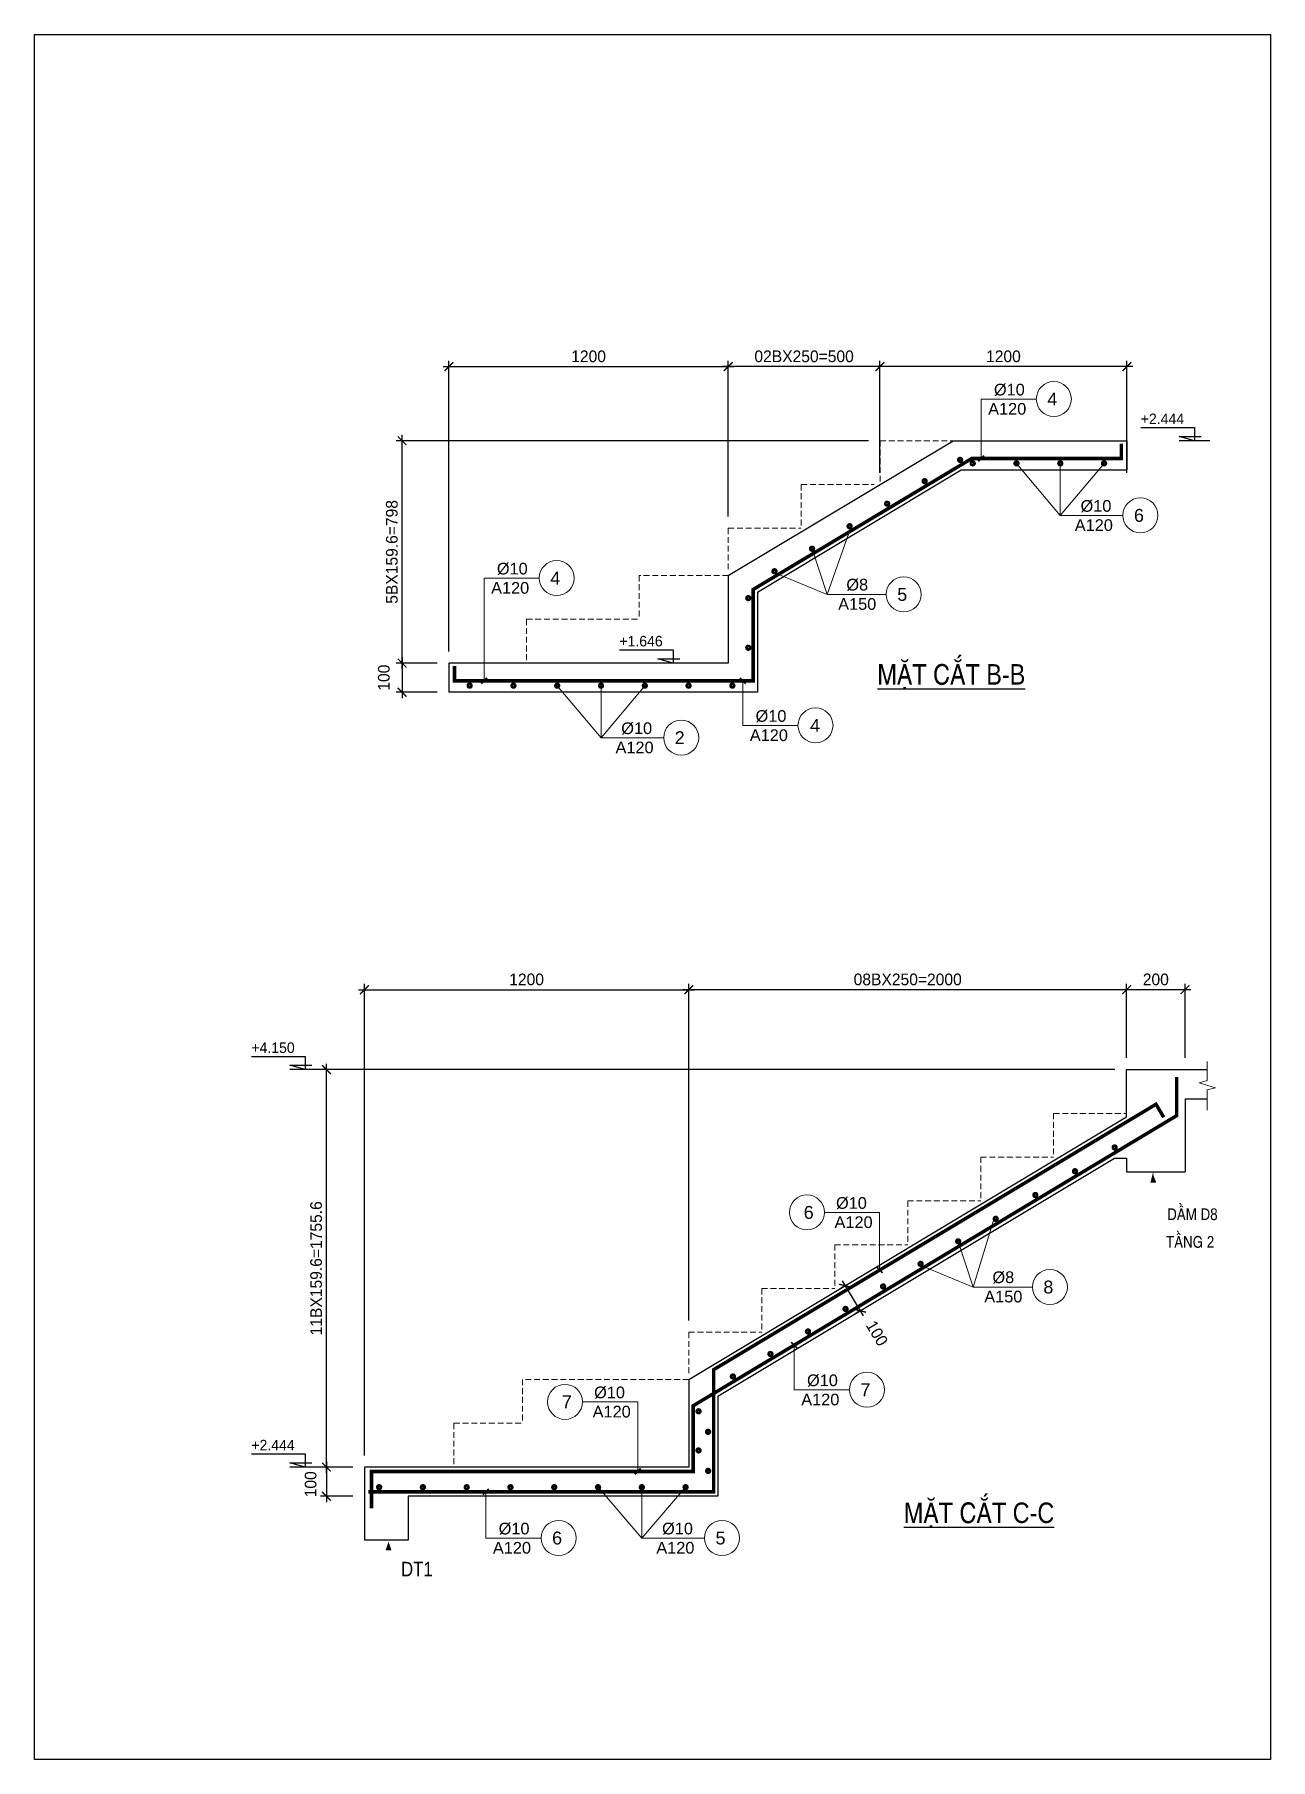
# Model space of a CAD drawing. Header units: millimetres. Extents: x -559287 to -299624, y 2351330 to 2655682.
# Drawn here: x -506319 to -485147, y 2351330 to 2380879 of the extents above; entities that cross this region are included whole.
import ezdxf
from ezdxf.enums import TextEntityAlignment as Align

# ---------------------------------------------------------------- set-up
doc = ezdxf.new("R2010")
doc.units = ezdxf.units.MM
doc.header["$LTSCALE"] = 10
doc.linetypes.add('HIDDENX2', pattern=[0.75, 0.5, -0.25])
doc.layers.get('0').update_dxf_attribs({"lineweight": 20})
doc.layers.get('Defpoints').update_dxf_attribs({"lineweight": 20})
for name, color, linetype, lineweight in [('Dim', 251, 'Continuous', 15), ('Net khuat', 76, 'HIDDENX2', 15), ('Net manh', 8, 'Continuous', 13), ('Net thay', 4, 'Continuous', 25), ('Text', 54, 'Continuous', 25), ('Thep dai', 2, 'Continuous', 50), ('Thep doc', 140, 'Continuous', 60)]:
    doc.layers.add(name, color=color, linetype=linetype, lineweight=lineweight)
doc.layers.add('ththep', color=3, linetype='Continuous')
doc.styles.add('IN-NHO', font='VHELVEN.TTF', dxfattribs={"height": 200})
doc.styles.add('NGHIA5', font='arial_0.ttf', dxfattribs={"height": 180})
doc.styles.get("Standard").update_dxf_attribs({"font": 'nghia5.shx', "height": 200})
doc.styles.add('STYLE1-S1', font='VHARIALN.TTF')
doc.dimstyles.new('dim20', dxfattribs={"dimscale": 100, "dimtxt": 200, "dimasz": 1.5, "dimexe": 1, "dimexo": 2, "dimgap": 0.75, "dimtad": 1, "dimdec": 0, "dimlfac": 0.2, "dimzin": 0, "dimdsep": 46, "dimtxsty": 'Standard', "dimblk1": 'ARCHTICK', "dimblk2": 'ARCHTICK', "dimsah": 1, "dimcen": 0.09, "dimdle": 1, "dimclrd": 256, "dimclre": 256, "dimclrt": 54, "dimadec": 0, "dimazin": 0, "dimtfac": 1, "dimtdec": 0, "dimtofl": 0, "dimtmove": 2, "dimatfit": 3, "dimfxl": 0, "dimtolj": 1, "dimtzin": 0, "dimarcsym": 0})

msp = doc.modelspace()

# ---------------------------------------------------------------- texts
at = {"layer": 'Text', "ltscale": 3, "style": 'NGHIA5'}
for s, p in [('%%C10', (-489620.0459391722, 2374695.605004461, 38210.74612714726)), ('A120', (-489656.7464053348, 2374366.127425497, 38210.74612714726)), ('%%C10', (-488136.0962695386, 2372703.451769866, 38210.74612714726)), ('A120', (-488172.7967357014, 2372373.974190901, 38210.74612714726)), ('%%C10', (-498134.4120953778, 2371629.160010827, 38136.29476528546)), ('A120', (-498171.1125615406, 2371299.682431863, 38136.29476528546)), ('%%C8', (-492225.9048520791, 2371354.471192147)), ('A150', (-492225.904852079, 2371023.428124179)), ('%%C10', (-493702.7948884427, 2369105.478090742, 38136.29476528546)), ('%%C10', (-496003.4713919994, 2368895.142250916, 38136.29476528546)), ('A120', (-493739.4953546054, 2368776.000511778, 38136.29476528546)), ('A120', (-496040.171858162, 2368565.664671951, 38136.29476528546)), ('%%C10', (-492325.2365029603, 2360763.107714393)), ('A120', (-492288.5360367977, 2360433.630135428)), ('%%C8', (-489723.1927897873, 2359490.224254172, 38136.29476528546)), ('A150', (-489723.1927897872, 2359159.181186205, 38136.29476528546)), ('%%C10', (-496468.7005748749, 2357518.000305278)), ('%%C10', (-492821.4975466253, 2357725.187366298, 38136.29476528546)), ('A120', (-492858.1980127881, 2357395.709787333, 38136.29476528546)), ('A120', (-496432.0001087122, 2357188.522726314)), ('%%C10', (-498103.7159517698, 2355185.657871331, 38136.29476528546)), ('%%C10', (-495304.3892063543, 2355185.65787133, 38136.29476528546)), ('A120', (-498140.4164179325, 2354856.180292366, 38136.29476528546)), ('A120', (-495341.089672517, 2354856.180292366, 38136.29476528546))]:
    msp.add_text(s, height=200, dxfattribs=at).set_placement(p, align=Align.CENTER)
at = {"layer": 'Text', "style": 'IN-NHO'}
for s, p in [('4', (-488883.7568684458, 2374633.593835103, 38210.74612714726)), ('6', (-487399.8071988123, 2372641.440600508, 38210.74612714726)), ('4', (-497398.1230246514, 2371567.148841469, 38136.29476528546)), ('5', (-491454.5973317549, 2371287.441735556)), ('4', (-492948.0361868729, 2369043.466921384, 38136.29476528546)), ('2', (-495267.1823212729, 2368833.131081557, 38136.29476528546)), ('6', (-493057.0179728937, 2360701.096545035)), ('8', (-488951.8852694631, 2359423.194797582, 38136.29476528546)), ('7', (-492085.208475899, 2357663.17619694, 38136.29476528546)), ('7', (-497200.4820448082, 2357455.98913592)), ('6', (-497367.4268810435, 2355123.646701972, 38136.29476528546)), ('5', (-494568.1001356279, 2355123.646701972, 38136.29476528546))]:
    msp.add_text(s, height=220, dxfattribs=at).set_placement(p, align=Align.MIDDLE_CENTER)
at = {"layer": 'Text', "style": 'STYLE1-S1'}
for s, height, p in [('%%UmÆt c¾t b-b', 350, (-491879.9044917068, 2369742.816783492, -38136.29476528545)), ('%%UmÆt c¾t c-c', 350, (-491427.9088963323, 2355380.843876681, -38136.29476528544)), ('dt1', 250, (-500039.2974811657, 2354465.897396518, 38136.29476528546))]:
    msp.add_text(s, height=height, dxfattribs=at).set_placement(p)
at = {"layer": 'Text', "ltscale": 3, "style": 'STYLE1-S1'}
for s, p in [('dÇm d8', (-486915.916139424, 2360569.917668721)), ('tÇng 2', (-486935.9302877313, 2360096.336860478))]:
    msp.add_text(s, height=200, dxfattribs=at).set_placement(p)

# ---------------------------------------------------------------- blocks, each defined once
blk = doc.blocks.new('_ARCHTICK')
at = {"color": 0, "linetype": 'ByBlock', "const_width": 0.15}
blk.add_lwpolyline([(-0.5, -0.5), (0.5, 0.5)], dxfattribs=at)
blk = doc.blocks.new('*D596')
at = {"layer": 'Defpoints', "color": 0, "ltscale": 3, "transparency": 16777216}
for p in [(-500021.822572629, 2373919.696064396), (-491833.2167843628, 2373919.696064396, -38061.84340342369), (-499220.9207648028, 2370111.386545446, -38136.29476528546)]:
    blk.add_point(p, dxfattribs=at)
at = {"layer": 'Dim', "lineweight": -2, "ltscale": 3, "transparency": 16777216}
for p, q in [((-500021.822572629, 2370011.386545446), (-500021.822572629, 2374019.696064396)), ((-492033.2167843628, 2373919.696064396), (-500121.822572629, 2373919.696064396)), ((-499420.9207648028, 2370111.386545446), (-500121.822572629, 2370111.386545446))]:
    blk.add_line(p, q, dxfattribs=at)
at = {"layer": 'Dim', "lineweight": -2, "ltscale": 3, "transparency": 16777216, "xscale": 150, "yscale": 150, "zscale": 150}
for p, rotation in [((-500021.822572629, 2373919.696064396), 90), ((-500021.822572629, 2370111.386545446), 270)]:
    blk.add_blockref('_ARCHTICK', p, dxfattribs=dict(at, rotation=rotation))
at = {"layer": 'Dim', "color": 54, "ltscale": 3, "transparency": 16777216, "insert": (-500196.8225726293, 2372015.541304921), "char_height": 200, "attachment_point": 5, "rotation": 90}
blk.add_mtext('\\A1;5BX159.6=798', dxfattribs=at)
blk = doc.blocks.new('*D597')
at = {"layer": 'Defpoints', "color": 0, "transparency": 16777216}
for p in [(-494434.5264765981, 2375189.706135268), (-491837.3439450167, 2373169.696064396, -76272.58953057088), (-494434.5264765981, 2372419.696064396, -76272.58953057088)]:
    blk.add_point(p, dxfattribs=at)
at = {"layer": 'Dim', "lineweight": -2, "transparency": 16777216}
for p, q in [((-491737.3439450167, 2375189.706135268), (-494534.5264765981, 2375189.706135268)), ((-494434.5264765981, 2372619.696064396), (-494434.5264765981, 2375289.706135268)), ((-491837.3439450167, 2373369.696064396), (-491837.3439450167, 2375289.706135268))]:
    blk.add_line(p, q, dxfattribs=at)
at = {"layer": 'Dim', "lineweight": -2, "transparency": 16777216, "xscale": 150, "yscale": 150, "zscale": 150, "rotation": 180}
blk.add_blockref('_ARCHTICK', (-494434.5264765981, 2375189.706135268), dxfattribs=at)
at = {"layer": 'Dim', "lineweight": -2, "transparency": 16777216, "xscale": 150, "yscale": 150, "zscale": 150}
blk.add_blockref('_ARCHTICK', (-491837.3439450167, 2375189.706135268), dxfattribs=at)
at = {"layer": 'Dim', "color": 54, "transparency": 16777216, "insert": (-493135.9352108074, 2375364.706135268), "char_height": 200, "attachment_point": 5}
blk.add_mtext('\\A1;02BX250=500', dxfattribs=at)
blk = doc.blocks.new('A$C17747A8B')
blk.add_line((1.915032044053078e-05, 1.530908048152924e-05), (525.0000191503204, 1.530908048152924e-05))
blk.add_lwpolyline([(1182.999268115498, 225.0000153090805), (262.5000191503204, 225.0000153090805), (262.5000191503204, 1.530908048152924e-05), (525.0000191503204, 75.00001530908048), (150.0000191503204, 75.00001530908048)])
at = {"layer": 'Text'}
blk.add_attdef('+3.900', (182.8307273874525, 285.5000153090805), '', height=180, dxfattribs=at)
blk = doc.blocks.new('*D598')
at = {"layer": 'Defpoints', "color": 0, "transparency": 16777216}
for p in [(-494434.5264765981, 2375189.706135268), (-494434.5264765981, 2372419.696064396, -76272.58953057088), (-499220.9207648027, 2370111.386545447, -76272.58953057088)]:
    blk.add_point(p, dxfattribs=at)
at = {"layer": 'Dim', "lineweight": -2, "transparency": 16777216}
for p, q in [((-499320.9207648027, 2375189.706135268), (-494334.5264765981, 2375189.706135268)), ((-499220.9207648027, 2370311.386545447), (-499220.9207648027, 2375289.706135268)), ((-494434.5264765981, 2372619.696064396), (-494434.5264765981, 2375289.706135268))]:
    blk.add_line(p, q, dxfattribs=at)
at = {"layer": 'Dim', "lineweight": -2, "transparency": 16777216, "xscale": 150, "yscale": 150, "zscale": 150, "rotation": 180}
blk.add_blockref('_ARCHTICK', (-499220.9207648027, 2375189.706135268), dxfattribs=at)
at = {"layer": 'Dim', "lineweight": -2, "transparency": 16777216, "xscale": 150, "yscale": 150, "zscale": 150}
blk.add_blockref('_ARCHTICK', (-494434.5264765981, 2375189.706135268), dxfattribs=at)
at = {"layer": 'Dim', "color": 54, "transparency": 16777216, "insert": (-496827.7236207004, 2375364.706135268), "char_height": 200, "attachment_point": 5}
blk.add_mtext('\\A1;1200', dxfattribs=at)
blk = doc.blocks.new('*D599')
at = {"layer": 'Defpoints', "color": 0, "transparency": 16777216}
for p in [(-491837.3439450167, 2375189.706135268), (-491837.3439450167, 2373169.696064396, -76347.04089243269), (-487605.0976120622, 2373169.696064396)]:
    blk.add_point(p, dxfattribs=at)
at = {"layer": 'Dim', "lineweight": -2, "transparency": 16777216}
for p, q in [((-487505.0976120622, 2375189.706135268), (-491937.3439450167, 2375189.706135268)), ((-491837.3439450167, 2373369.696064396), (-491837.3439450167, 2375289.706135268)), ((-487605.0976120622, 2373369.696064396), (-487605.0976120622, 2375289.706135268))]:
    blk.add_line(p, q, dxfattribs=at)
at = {"layer": 'Dim', "lineweight": -2, "transparency": 16777216, "xscale": 150, "yscale": 150, "zscale": 150, "rotation": 180}
blk.add_blockref('_ARCHTICK', (-491837.3439450167, 2375189.706135268), dxfattribs=at)
at = {"layer": 'Dim', "lineweight": -2, "transparency": 16777216, "xscale": 150, "yscale": 150, "zscale": 150}
blk.add_blockref('_ARCHTICK', (-487605.0976120622, 2375189.706135268), dxfattribs=at)
at = {"layer": 'Dim', "color": 54, "transparency": 16777216, "insert": (-489721.2207785395, 2375364.706135268), "char_height": 200, "attachment_point": 5}
blk.add_mtext('\\A1;1200', dxfattribs=at)
blk = doc.blocks.new('*D600')
at = {"layer": 'Defpoints', "color": 0, "ltscale": 3, "transparency": 16777216}
for p in [(-499220.9207648028, 2370111.386545446), (-500021.822572629, 2369611.386545445), (-499220.9207648028, 2369611.386545445)]:
    blk.add_point(p, dxfattribs=at)
at = {"layer": 'Dim', "lineweight": -2, "ltscale": 3, "transparency": 16777216}
for p, q in [((-500021.822572629, 2370211.386545446), (-500021.822572629, 2369511.386545445)), ((-499420.9207648028, 2370111.386545446), (-500121.822572629, 2370111.386545446)), ((-499420.9207648028, 2369611.386545445), (-500121.822572629, 2369611.386545445))]:
    blk.add_line(p, q, dxfattribs=at)
at = {"layer": 'Dim', "lineweight": -2, "ltscale": 3, "transparency": 16777216, "xscale": 150, "yscale": 150, "zscale": 150}
for p, rotation in [((-500021.822572629, 2370111.386545446), 90), ((-500021.822572629, 2369611.386545445), 270)]:
    blk.add_blockref('_ARCHTICK', p, dxfattribs=dict(at, rotation=rotation))
at = {"layer": 'Dim', "color": 54, "ltscale": 3, "transparency": 16777216, "insert": (-500334.3225726293, 2369861.386545446), "char_height": 200, "attachment_point": 5, "rotation": 90}
blk.add_mtext('\\A1;100', dxfattribs=at)
blk = doc.blocks.new('*D601')
at = {"layer": 'Defpoints', "color": 0, "ltscale": 3, "transparency": 16777216}
for p in [(-501319.085873946, 2363147.577172961), (-487611.1467160642, 2363147.577172961, -38136.29476528546), (-500668.1399806902, 2356339.267654013, -76272.58953057091)]:
    blk.add_point(p, dxfattribs=at)
at = {"layer": 'Dim', "lineweight": -2, "ltscale": 3, "transparency": 16777216}
for p, q in [((-487811.1467160642, 2363147.577172961), (-501419.085873946, 2363147.577172961)), ((-501319.085873946, 2356239.267654013), (-501319.085873946, 2363247.577172961)), ((-500868.1399806902, 2356339.267654013), (-501419.085873946, 2356339.267654013))]:
    blk.add_line(p, q, dxfattribs=at)
at = {"layer": 'Dim', "lineweight": -2, "ltscale": 3, "transparency": 16777216, "xscale": 150, "yscale": 150, "zscale": 150}
for p, rotation in [((-501319.085873946, 2363147.577172961), 90), ((-501319.085873946, 2356339.267654013), 270)]:
    blk.add_blockref('_ARCHTICK', p, dxfattribs=dict(at, rotation=rotation))
at = {"layer": 'Dim', "color": 54, "ltscale": 3, "transparency": 16777216, "insert": (-501494.0858739463, 2359743.422413487), "char_height": 200, "attachment_point": 5, "rotation": 90}
blk.add_mtext('\\A1;11BX159.6=1755.6', dxfattribs=at)
blk = doc.blocks.new('*D602')
at = {"layer": 'Defpoints', "color": 0, "transparency": 16777216}
for p in [(-495111.1467160642, 2364516.171283285), (-487611.1467160641, 2363147.577172961, -76272.5895305709), (-495111.1467160642, 2358647.577172962, -76272.5895305709)]:
    blk.add_point(p, dxfattribs=at)
at = {"layer": 'Dim', "lineweight": -2, "transparency": 16777216}
for p, q in [((-495111.1467160642, 2358847.577172962), (-495111.1467160642, 2364616.171283285)), ((-487611.1467160641, 2363347.577172961), (-487611.1467160641, 2364616.171283285)), ((-487511.1467160641, 2364516.171283285), (-495211.1467160642, 2364516.171283285))]:
    blk.add_line(p, q, dxfattribs=at)
at = {"layer": 'Dim', "lineweight": -2, "transparency": 16777216, "xscale": 150, "yscale": 150, "zscale": 150, "rotation": 180}
blk.add_blockref('_ARCHTICK', (-495111.1467160642, 2364516.171283285), dxfattribs=at)
at = {"layer": 'Dim', "lineweight": -2, "transparency": 16777216, "xscale": 150, "yscale": 150, "zscale": 150}
blk.add_blockref('_ARCHTICK', (-487611.1467160641, 2364516.171283285), dxfattribs=at)
at = {"layer": 'Dim', "color": 54, "transparency": 16777216, "insert": (-491361.1467160641, 2364691.171283285), "char_height": 200, "attachment_point": 5}
blk.add_mtext('\\A1;08BX250=2000', dxfattribs=at)
blk = doc.blocks.new('*D603')
at = {"layer": 'Defpoints', "color": 0, "transparency": 16777216}
for p in [(-487611.1467160641, 2364516.171283286), (-487611.1467160641, 2363147.577172961, -76272.5895305709), (-486611.1467160643, 2363147.577172962, -76272.5895305709)]:
    blk.add_point(p, dxfattribs=at)
at = {"layer": 'Dim', "lineweight": -2, "transparency": 16777216}
for p, q in [((-487611.1467160641, 2363347.577172961), (-487611.1467160641, 2364616.171283286)), ((-486611.1467160643, 2363347.577172962), (-486611.1467160643, 2364616.171283286)), ((-486511.1467160643, 2364516.171283286), (-487711.1467160641, 2364516.171283286))]:
    blk.add_line(p, q, dxfattribs=at)
at = {"layer": 'Dim', "lineweight": -2, "transparency": 16777216, "xscale": 150, "yscale": 150, "zscale": 150, "rotation": 180}
blk.add_blockref('_ARCHTICK', (-487611.1467160641, 2364516.171283286), dxfattribs=at)
at = {"layer": 'Dim', "lineweight": -2, "transparency": 16777216, "xscale": 150, "yscale": 150, "zscale": 150}
blk.add_blockref('_ARCHTICK', (-486611.1467160643, 2364516.171283286), dxfattribs=at)
at = {"layer": 'Dim', "color": 54, "transparency": 16777216, "insert": (-487111.1467160642, 2364691.171283286), "char_height": 200, "attachment_point": 5}
blk.add_mtext('\\A1;200', dxfattribs=at)
blk = doc.blocks.new('*D604')
at = {"layer": 'Defpoints', "color": 0, "transparency": 16777216}
for p in [(-492297.5294585233, 2359527.438008538), (-492176.6381513955, 2359016.877603331), (-492040.2815808097, 2359098.691545682)]:
    blk.add_point(p, dxfattribs=at)
at = {"layer": 'Net manh', "lineweight": -2, "transparency": 16777216}
for p, q in [((-492485.3356046519, 2359531.373358758), (-492125.1885758528, 2358931.12831076)), ((-492469.0280436658, 2359424.538857453), (-492519.6353216804, 2359394.174490644)), ((-492211.7801659522, 2358995.792394597), (-492262.3874439668, 2358965.428027788))]:
    blk.add_line(p, q, dxfattribs=at)
at = {"layer": 'Net manh', "lineweight": -2, "transparency": 16777216, "xscale": 150, "yscale": 150, "zscale": 150}
for p, rotation in [((-492433.8860291091, 2359445.624066187), 120.9637565320529), ((-492176.6381513955, 2359016.877603331), 300.9637565320529)]:
    blk.add_blockref('_ARCHTICK', p, dxfattribs=dict(at, rotation=rotation))
at = {"layer": 'Net manh', "color": 54, "transparency": 16777216, "insert": (-491887.9474705518, 2358631.200853413), "char_height": 200, "attachment_point": 5, "rotation": 300.9637565320529}
blk.add_mtext('\\A1;100', dxfattribs=at)
blk = doc.blocks.new('*D605')
at = {"layer": 'Defpoints', "color": 0, "transparency": 16777216}
for p in [(-495111.1467160642, 2364516.171283285), (-495111.1467160642, 2358647.577172962, -76272.5895305709), (-500668.1399806901, 2356339.267654013, -114408.8842958563)]:
    blk.add_point(p, dxfattribs=at)
at = {"layer": 'Dim', "lineweight": -2, "transparency": 16777216}
for p, q in [((-500668.1399806901, 2356539.267654013), (-500668.1399806901, 2364616.171283285)), ((-495111.1467160642, 2358847.577172962), (-495111.1467160642, 2364616.171283285)), ((-500768.1399806901, 2364516.171283285), (-495011.1467160642, 2364516.171283285))]:
    blk.add_line(p, q, dxfattribs=at)
at = {"layer": 'Dim', "lineweight": -2, "transparency": 16777216, "xscale": 150, "yscale": 150, "zscale": 150, "rotation": 180}
blk.add_blockref('_ARCHTICK', (-500668.1399806901, 2364516.171283285), dxfattribs=at)
at = {"layer": 'Dim', "lineweight": -2, "transparency": 16777216, "xscale": 150, "yscale": 150, "zscale": 150}
blk.add_blockref('_ARCHTICK', (-495111.1467160642, 2364516.171283285), dxfattribs=at)
at = {"layer": 'Dim', "color": 54, "transparency": 16777216, "insert": (-497889.6433483771, 2364691.171283285), "char_height": 200, "attachment_point": 5}
blk.add_mtext('\\A1;1200', dxfattribs=at)
blk = doc.blocks.new('*D606')
at = {"layer": 'Defpoints', "color": 0, "ltscale": 3, "transparency": 16777216}
for p in [(-500668.1399806902, 2356339.267654013, -38136.29476528546), (-501319.085873946, 2355839.267654012), (-500668.1399806901, 2355839.267654012)]:
    blk.add_point(p, dxfattribs=at)
at = {"layer": 'Dim', "lineweight": -2, "ltscale": 3, "transparency": 16777216}
for p, q in [((-500868.1399806902, 2356339.267654013), (-501419.085873946, 2356339.267654013)), ((-501319.085873946, 2356439.267654013), (-501319.085873946, 2355739.267654012)), ((-500868.1399806901, 2355839.267654012), (-501419.085873946, 2355839.267654012))]:
    blk.add_line(p, q, dxfattribs=at)
at = {"layer": 'Dim', "lineweight": -2, "ltscale": 3, "transparency": 16777216, "xscale": 150, "yscale": 150, "zscale": 150}
for p, rotation in [((-501319.085873946, 2356339.267654013), 90), ((-501319.085873946, 2355839.267654012), 270)]:
    blk.add_blockref('_ARCHTICK', p, dxfattribs=dict(at, rotation=rotation))
at = {"layer": 'Dim', "color": 54, "ltscale": 3, "transparency": 16777216, "insert": (-501588.8756723204, 2356043.813895705), "char_height": 200, "attachment_point": 5, "rotation": 90}
blk.add_mtext('\\A1;100', dxfattribs=at)

# ---------------------------------------------------------------- dimensions: what is measured, and where the dimension line sits
at = {"layer": 'Dim'}
for base, p1, p2, picture, middle in [((-494434.5264765981, 2375189.706135268, 114408.8842958563), (-499220.9207648027, 2370111.386545447, 38136.29476528546), (-494434.5264765981, 2372419.696064396, 38136.29476528546), '*D598', (-496827.7236207004, 2375364.706135268, 114408.8842958563)), ((-495111.1467160642, 2364516.171283285, 114408.8842958563), (-500668.1399806901, 2356339.267654013), (-495111.1467160642, 2358647.577172962, 38136.29476528546), '*D605', (-497889.6433483771, 2364691.171283285, 114408.8842958563))]:
    dim = msp.add_linear_dim(base=base, p1=p1, p2=p2, text='1200', dimstyle='dim20', dxfattribs=at)
    dim.commit()
    dim.dimension.update_dxf_attribs({"geometry": picture, "text_midpoint": middle})
for base, p1, p2, text, picture, middle in [((-494434.5264765981, 2375189.706135268, 114408.8842958563), (-491837.3439450167, 2373169.696064396, 38136.29476528546), (-494434.5264765981, 2372419.696064396, 38136.29476528546), '02BX250=500', '*D597', (-493135.9352108074, 2375364.706135268, 114408.8842958563)), ((-491837.3439450167, 2375189.706135268, 114483.3356577182), (-487605.0976120622, 2373169.696064396, 114483.3356577182), (-491837.3439450167, 2373169.696064396, 38136.29476528546), '1200', '*D599', (-489721.2207785395, 2375364.706135268, 114483.3356577182)), ((-495111.1467160642, 2364516.171283285, 114408.8842958563), (-487611.1467160641, 2363147.577172961, 38136.29476528546), (-495111.1467160642, 2358647.577172962, 38136.29476528546), '08BX250=2000', '*D602', (-491361.1467160641, 2364691.171283285, 114408.8842958563))]:
    dim = msp.add_linear_dim(base=base, p1=p1, p2=p2, angle=180, text=text, dimstyle='dim20', dxfattribs=at)
    dim.commit()
    dim.dimension.update_dxf_attribs({"geometry": picture, "text_midpoint": middle})
at = {"layer": 'Dim', "ltscale": 3}
for base, p1, p2, text, picture, middle in [((-500021.822572629, 2373919.696064396, 76272.58953057093), (-499220.9207648027, 2370111.386545446, 38136.29476528546), (-491833.2167843627, 2373919.696064396, 38210.74612714723), '5BX159.6=798', '*D596', (-500196.8225726293, 2372015.541304921, 76272.58953057093)), ((-501319.085873946, 2363147.577172961, 76272.58953057091), (-500668.1399806901, 2356339.267654013), (-487611.1467160641, 2363147.577172961, 38136.29476528546), '11BX159.6=1755.6', '*D601', (-501494.0858739463, 2359743.422413487, 76272.58953057091))]:
    dim = msp.add_linear_dim(base=base, p1=p1, p2=p2, angle=90, text=text, dimstyle='dim20', dxfattribs=at)
    dim.commit()
    dim.dimension.update_dxf_attribs({"geometry": picture, "text_midpoint": middle})
dim = msp.add_linear_dim(base=(-500021.822572629, 2369611.386545445, 38136.29476528546), p1=(-499220.9207648027, 2370111.386545446, 38136.29476528546), p2=(-499220.9207648027, 2369611.386545445, 38136.29476528546), angle=90, dimstyle='dim20', dxfattribs=at)
dim.commit()
dim.dimension.update_dxf_attribs({"geometry": '*D600', "text_midpoint": (-500334.3225726293, 2369861.386545446, 38136.29476528546)})
at = {"layer": 'Dim'}
dim = msp.add_linear_dim(base=(-487611.1467160641, 2364516.171283286, 114408.8842958563), p1=(-486611.1467160643, 2363147.577172962, 38136.29476528546), p2=(-487611.1467160641, 2363147.577172961, 38136.29476528546), angle=180, dimstyle='dim20', dxfattribs=at)
dim.commit()
dim.dimension.update_dxf_attribs({"geometry": '*D603', "text_midpoint": (-487111.1467160642, 2364691.171283286, 114408.8842958563)})
at = {"layer": 'Dim', "ltscale": 3}
dim = msp.add_linear_dim(base=(-501319.085873946, 2355839.267654012, 38136.29476528546), p1=(-500668.1399806901, 2356339.267654013), p2=(-500668.13998069, 2355839.267654012, 38136.29476528546), angle=90, text='100', dimstyle='dim20', dxfattribs=at)
dim.commit()
dim.dimension.update_dxf_attribs({"geometry": '*D606', "text_midpoint": (-501588.8756723204, 2356043.813895705, 38136.29476528546), "dimtype": 160})
at = {"layer": 'Net manh'}
dim = msp.add_linear_dim(base=(-492176.6381513955, 2359016.877603331, 38136.29476528546), p1=(-492297.5294585231, 2359527.438008538, 38136.29476528546), p2=(-492040.2815808095, 2359098.691545682, 38136.29476528546), angle=300.9637565320747, dimstyle='dim20', dxfattribs=at)
dim.commit()
dim.dimension.update_dxf_attribs({"geometry": '*D604', "text_midpoint": (-491887.9474705518, 2358631.200853413, 38136.29476528546), "dimtype": 161})

# ---------------------------------------------------------------- linework, layer by layer
at = {"layer": 'Net khuat', "ltscale": 20}
for p, q in [((-491833.2167843627, 2373919.696064396, 38210.74612714723), (-490583.2167843627, 2373919.696064396, 38210.74612714723)), ((-491833.2167843627, 2373919.696064396, 38210.74612714723), (-491833.2167843627, 2373169.696064396, 38210.74612714723)), ((-493184.5264765981, 2373169.696064396, 38136.29476528546), (-491934.5264765981, 2373169.696064396, 38136.29476528546)), ((-493184.5264765981, 2373169.696064396, 38136.29476528546), (-493184.5264765981, 2372419.696064396, 38136.29476528546)), ((-494434.5264765981, 2372419.696064396, 38136.29476528546), (-493184.5264765981, 2372419.696064396, 38136.29476528546)), ((-494434.5264765981, 2372419.696064396, 38136.29476528546), (-494434.5264765981, 2371669.696064396, 38136.29476528546)), ((-494434.5264765975, 2371611.386545447, 38136.29476528546), (-495962.5953382542, 2371611.386545447, 38136.29476528546)), ((-495962.5953382542, 2371611.386545447, 38136.29476528546), (-495962.5953382542, 2370861.386545447, 38136.29476528546)), ((-497890.4798569658, 2370861.386545447, 38136.29476528546), (-497890.4798569658, 2370111.386545447, 38136.29476528546)), ((-497890.4798569658, 2370861.386545447, 38136.29476528546), (-495962.5953382542, 2370861.386545447, 38136.29476528546)), ((-488861.1467160642, 2362397.577172962, 38136.29476528546), (-487611.1467160643, 2362397.577172962, 38136.29476528546)), ((-488861.1467160642, 2362397.577172962, 38136.29476528546), (-488861.1467160642, 2361647.577172962, 38136.29476528546)), ((-490111.1467160642, 2361647.577172962, 38136.29476528546), (-488861.1467160642, 2361647.577172962, 38136.29476528546)), ((-490111.1467160642, 2361647.577172962, 38136.29476528546), (-490111.1467160642, 2360897.577172962, 38136.29476528546)), ((-491361.1467160642, 2360897.577172962, 38136.29476528546), (-490111.1467160642, 2360897.577172962, 38136.29476528546)), ((-491361.1467160642, 2360897.577172962, 38136.29476528546), (-491361.1467160642, 2360147.577172962, 38136.29476528546)), ((-492611.1467160642, 2360147.577172962, 38136.29476528546), (-491361.1467160642, 2360147.577172962, 38136.29476528546)), ((-492611.1467160642, 2360147.577172962, 38136.29476528546), (-492611.1467160642, 2359397.577172962, 38136.29476528546)), ((-493861.1467160642, 2359397.577172962, 38136.29476528546), (-492611.1467160642, 2359397.577172962, 38136.29476528546)), ((-493861.1467160642, 2359397.577172962, 38136.29476528546), (-493861.1467160642, 2358647.577172962, 38136.29476528546)), ((-495111.1467160642, 2358647.577172962, 38136.29476528546), (-493861.1467160642, 2358647.577172962, 38136.29476528546)), ((-495111.1467160642, 2358647.577172962, 38136.29476528546), (-495111.1467160642, 2357897.577172962, 38136.29476528546)), ((-495111.1467160641, 2357839.267654013, 38136.29476528546), (-497959.294431143, 2357839.267654013, 38136.29476528546)), ((-497959.2944311436, 2357839.267654013, 38136.29476528546), (-497959.2944311436, 2357089.267654013, 38136.29476528546)), ((-499135.0553376062, 2357089.267654013, 38136.29476528546), (-499135.0553376062, 2356339.267654013, 38136.29476528546)), ((-499135.0553376062, 2357089.267654013, 38136.29476528546), (-497959.2944311436, 2357089.267654013, 38136.29476528546))]:
    msp.add_line(p, q, dxfattribs=at)
at = {"layer": 'Net manh'}
for points, elevation in [([(-490103.4779266018, 2373615.96729555), (-490103.4779266025, 2374633.593835104), (-489157.9591766605, 2374633.593835103)], 38210.74612714726), ([(-489497.4423032142, 2373532.355544536), (-488747.4423032147, 2372641.440600509), (-487674.009507027, 2372641.440600508)], 38210.74612714726), ([(-488747.4423032142, 2373532.355544536), (-488747.4423032147, 2372641.440600509), (-487674.009507027, 2372641.440600508)], 38210.74612714726), ([(-487997.4423032142, 2373532.355544536), (-488747.4423032147, 2372641.440600509), (-487674.009507027, 2372641.440600508)], 38210.74612714726), ([(-498617.8440828077, 2369807.6577766), (-498617.8440828082, 2371567.14884147), (-497672.3253328662, 2371567.148841469)], 38136.29476528546), ([(-497364.8174256749, 2369724.046025585), (-496614.8174256755, 2368833.131081558), (-495541.3846294878, 2368833.131081557)], 38136.29476528546), ([(-496614.8174256749, 2369724.046025585), (-496614.8174256755, 2368833.131081558), (-495541.3846294878, 2368833.131081557)], 38136.29476528546), ([(-495864.8174256749, 2369724.046025585), (-496614.8174256755, 2368833.131081558), (-495541.3846294878, 2368833.131081557)], 38136.29476528546), ([(-494186.2268758724, 2369807.6577766), (-494186.226875873, 2369043.466921385), (-493240.7081259311, 2369043.466921384)], 38136.29476528546), ([(-489873.5316850748, 2360621.900877061), (-490238.7806719851, 2359423.194797581), (-489226.0875776778, 2359423.194797582)], 38136.29476528546), ([(-490497.1853534202, 2360205.300226606), (-490238.7806719851, 2359423.194797581), (-489226.0875776778, 2359423.194797582)], 38136.29476528546), ([(-491120.8390217656, 2359788.699576152), (-490238.7806719851, 2359423.194797581), (-489226.0875776778, 2359423.194797582)], 38136.29476528546), ([(-493304.9295340551, 2358427.367052156), (-493304.9295340558, 2357663.176196941), (-492359.4107841137, 2357663.17619694)], 38136.29476528546), ([(-496665.7352400299, 2355993.922333471), (-495915.7352400303, 2355123.646701973), (-494842.3024438426, 2355123.646701972)], 38136.29476528546), ([(-495915.7352400299, 2355993.922333471), (-495915.7352400303, 2355123.646701973), (-494842.3024438426, 2355123.646701972)], 38136.29476528546), ([(-495165.7352400299, 2355993.922333471), (-495915.7352400303, 2355123.646701973), (-494842.3024438426, 2355123.646701972)], 38136.29476528546), ([(-498587.1479391996, 2355914.267654011), (-498587.1479392002, 2355123.646701973), (-497641.6291892582, 2355123.646701972)], 38136.29476528546)]:
    msp.add_lwpolyline(points, dxfattribs=dict(at, elevation=elevation))
at = {"layer": 'Net manh', "const_width": 30}
for points, elevation in [([(-490053.477926602, 2373665.96729555), (-490153.477926602, 2373565.96729555)], 38210.74612714726), ([(-498567.8440828077, 2369857.6577766), (-498667.8440828077, 2369757.6577766)], 38136.29476528546), ([(-494236.2268758728, 2369857.6577766), (-494136.2268758728, 2369757.6577766)], 38136.29476528546), ([(-493354.9295340555, 2358477.367052156), (-493254.9295340555, 2358377.367052156)], 38136.29476528546), ([(-498537.1479391996, 2355964.267654011), (-498637.1479391996, 2355864.267654011)], 38136.29476528546)]:
    msp.add_lwpolyline(points, dxfattribs=dict(at, elevation=elevation))
at = {"layer": 'Net manh'}
for points in [[(-492336.1253773896, 2372433.941323224), (-492741.4927342769, 2371287.441735555), (-491728.7996399696, 2371287.441735556)], [(-492999.897415712, 2372069.547164581), (-492741.4927342769, 2371287.441735555), (-491728.7996399696, 2371287.441735556)], [(-493623.5510840574, 2371652.946514126), (-492741.4927342769, 2371287.441735555), (-491728.7996399696, 2371287.441735556)], [(-491841.8045155307, 2359713.408695911), (-491841.80451553, 2360701.096545035), (-492787.323265472, 2360701.096545036)], [(-495985.2685874453, 2356264.267654013), (-495985.2685874446, 2357455.989135921), (-496930.7873373865, 2357455.989135922)]]:
    msp.add_lwpolyline(points, dxfattribs=at)
at = {"layer": 'Net manh', "ltscale": 3}
msp.add_lwpolyline([(-486229.8490510744, 2362454.220804719), (-486229.849051074, 2362799.904073826), (-486090.7557320883, 2362837.174016321), (-486368.9423700596, 2362921.034131331), (-486229.8490510739, 2362958.304073826), (-486229.8490510737, 2363287.004227938)], dxfattribs=at)
at = {"layer": 'Net manh'}
msp.add_lwpolyline([(-485650.980257175, 2360468.146250696, 0, 0, 0), (-487153.950575602, 2360468.146250698, 0, 0, 0), (-487153.9505756008, 2361359.126965053, 0, 99.99999999999997, 0), (-487153.9505756008, 2361209.126965053, 0, 0, 0)], format="xyseb", dxfattribs=at)
at = {"layer": 'Net manh', "const_width": 30}
for points in [[(-491891.8045155305, 2359763.408695911), (-491791.8045155305, 2359663.408695911)], [(-495935.2685874453, 2356314.267654013), (-496035.2685874453, 2356214.267654013)]]:
    msp.add_lwpolyline(points, dxfattribs=at)
at = {"layer": 'Net manh', "elevation": 38136.29476528546}
msp.add_lwpolyline([(-499438.6092463546, 2354411.690428079, 0, 0, 0), (-500254.7872851663, 2354411.690428077, 0, 0, 0), (-500254.7872851668, 2355063.735985375, 0, 99.99999999999997, 0), (-500254.7872851668, 2354913.735985375, 0, 0, 0)], format="xyseb", dxfattribs=at)
at = {"layer": 'Net manh'}
for centre in [(-488857.9591766605, 2374633.593835103, 38210.74612714726), (-487374.009507027, 2372641.440600508, 38210.74612714726), (-497372.3253328662, 2371567.148841469, 38136.29476528546), (-491428.7996399696, 2371287.441735556), (-492940.7081259311, 2369043.466921384, 38136.29476528546), (-495241.3846294878, 2368833.131081557, 38136.29476528546), (-493087.323265472, 2360701.096545035), (-488926.0875776778, 2359423.194797582, 38136.29476528546), (-497230.7873373865, 2357455.98913592), (-492059.4107841137, 2357663.17619694, 38136.29476528546), (-497341.6291892582, 2355123.646701972, 38136.29476528546), (-494542.3024438426, 2355123.646701972, 38136.29476528546)]:
    msp.add_circle(centre, 300, dxfattribs=at)
at = {"layer": 'Net thay'}
for p, q in [((-494434.5264765976, 2371611.386545447, 38136.29476528545), (-490581.2304200026, 2373919.696064396, 38246.57888098554)), ((-490581.2304200026, 2373919.696064396, 38246.57888098554), (-487605.0976120625, 2373919.696064396, 114483.3356577182)), ((-487605.0976120622, 2373919.696064396, 114483.3356577182), (-487605.0976120622, 2373419.696064397, 114483.3356577182)), ((-493934.5264765975, 2371328.291355964, 38136.29476528546), (-490444.7248018887, 2373419.696064396, 38210.74612714726)), ((-490444.7248018888, 2373419.696064396, 38210.74612714726), (-487605.0976120622, 2373419.696064397, 114483.3356577182)), ((-494434.5264765975, 2371611.386545447, 38136.29476528546), (-494434.5264765976, 2370111.386545445, 38136.29476528546)), ((-493934.5264765975, 2371328.291355964, 38136.29476528546), (-493934.5264765975, 2369611.386545445, 38136.29476528546)), ((-494434.5264765976, 2370111.386545445, 38136.29476528546), (-499220.9207648027, 2370111.386545447, 38136.29476528546)), ((-499220.9207648027, 2370111.386545447, 38136.29476528546), (-499220.9207648027, 2369611.386545446, 38136.29476528546)), ((-493934.5264765975, 2369611.386545445, 38136.29476528546), (-499220.9207648027, 2369611.386545446, 38136.29476528546)), ((-487611.1467160641, 2363147.577172961, 38136.29476528546), (-486229.8490510738, 2363147.577172961, 38136.29476528546)), ((-487611.1467160643, 2362339.267654013, 38136.29476528546), (-487611.1467160641, 2363147.577172961, 38136.29476528546)), ((-486611.1467160643, 2362647.577172962, 38136.29476528546), (-486229.8490510741, 2362647.577172962, 38136.29476528546)), ((-486611.1467160643, 2362647.577172962, 38136.29476528546), (-486611.1467160642, 2361397.577172961, 38136.29476528546)), ((-495111.1467160641, 2357839.267654013, 38136.29476528546), (-487611.1467160643, 2362339.267654013, 38136.29476528546)), ((-494611.1467160636, 2357556.172464529, 38136.29476528546), (-487819.480049398, 2361631.172464529, 38136.29476528546)), ((-487819.480049398, 2361631.172464529, 38136.29476528546), (-487611.1467160642, 2361631.172464529, 38136.29476528546)), ((-487611.1467160642, 2361631.172464529, 38136.29476528546), (-487611.1467160641, 2361397.577172961, 38136.29476528546)), ((-487611.1467160641, 2361397.577172961, 38136.29476528546), (-486611.1467160642, 2361397.577172961, 38136.29476528546)), ((-495111.1467160636, 2357839.267654013, 38136.29476528546), (-495111.1467160637, 2356339.267654011, 38136.29476528546)), ((-494611.1467160636, 2357556.172464529, 38136.29476528546), (-494611.1467160636, 2355839.267654011, 38136.29476528546)), ((-500668.1399806901, 2356339.267654013), (-500668.1399806901, 2355089.267654012)), ((-495111.1467160637, 2356339.267654011), (-500668.1399806901, 2356339.267654013)), ((-499918.1399806901, 2355839.267654012), (-499918.1399806903, 2355089.267654012)), ((-494611.1467160636, 2355839.267654011), (-499918.1399806901, 2355839.267654012)), ((-499918.1399806903, 2355089.267654012), (-500668.1399806901, 2355089.267654012))]:
    msp.add_line(p, q, dxfattribs=at)
at = {"layer": 'Thep dai', "const_width": 48, "elevation": 38136.29476528546}
for points in [[(-490463.6848082388, 2373621.54730147, -1), (-490463.6848082385, 2373561.54730147, -1)], [(-490247.4423032142, 2373562.355544536, -1), (-490247.442303214, 2373502.355544536, -1)], [(-489497.4423032142, 2373562.355544536, -1), (-489497.442303214, 2373502.355544536, -1)], [(-488747.4423032142, 2373562.355544536, -1), (-488747.442303214, 2373502.355544536, -1)], [(-487997.4423032142, 2373562.355544536, -1), (-487997.442303214, 2373502.355544536, -1)], [(-491070.5651139544, 2373257.419118041, -1), (-491070.5651139541, 2373197.419118041, -1)], [(-491713.6848082388, 2372871.54730147, -1), (-491713.6848082385, 2372811.54730147, -1)], [(-492356.8045025232, 2372485.675484899, -1), (-492356.8045025229, 2372425.675484899, -1)], [(-492999.9241968076, 2372099.803668329, -1), (-492999.9241968073, 2372039.803668329, -1)], [(-493643.0438910919, 2371713.931851758, -1), (-493643.0438910917, 2371653.931851758, -1)], [(-494091.7795952503, 2371254.046025587, 1), (-494091.7795952505, 2371194.046025587, 1)], [(-494091.7795952503, 2370403.62928584, 1), (-494091.7795952505, 2370343.62928584, 1)], [(-498864.8174256748, 2369754.046025585, 1), (-498864.817425675, 2369694.046025585, 1)], [(-498114.8174256748, 2369754.046025585, 1), (-498114.817425675, 2369694.046025585, 1)], [(-497364.8174256748, 2369754.046025585, 1), (-497364.817425675, 2369694.046025585, 1)], [(-496614.8174256748, 2369754.046025585, 1), (-496614.817425675, 2369694.046025585, 1)], [(-495864.8174256748, 2369754.046025585, 1), (-495864.817425675, 2369694.046025585, 1)], [(-495114.8174256748, 2369754.046025585, 1), (-495114.817425675, 2369694.046025585, 1)], [(-494364.8174256748, 2369754.046025585, 1), (-494364.817425675, 2369694.046025585, 1)], [(-487815.9884105762, 2361844.018392313, -1), (-487815.988410576, 2361784.018392313, -1)], [(-488495.3474934294, 2361436.402942601, -1), (-488495.3474934292, 2361376.402942601, -1)], [(-489174.7065762827, 2361028.787492889, -1), (-489174.7065762825, 2360968.787492889, -1)], [(-489854.065659136, 2360621.172043177, -1), (-489854.0656591358, 2360561.172043177, -1)], [(-490497.1853534204, 2360235.300226606, -1), (-490497.1853534202, 2360175.300226606, -1)], [(-491140.3050477048, 2359849.428410036, -1), (-491140.3050477046, 2359789.428410036, -1)], [(-491783.4247419892, 2359463.556593465, -1), (-491783.424741989, 2359403.556593465, -1)], [(-492426.5444362736, 2359077.684776894, -1), (-492426.5444362734, 2359017.684776894, -1)], [(-493069.664130558, 2358691.812960324, -1), (-493069.6641305578, 2358631.812960324, -1)], [(-493712.7838248424, 2358305.941143753, -1), (-493712.7838248422, 2358245.941143753, -1)], [(-494355.9035191268, 2357920.069327183, -1), (-494355.9035191266, 2357860.069327183, -1)], [(-500415.7352400299, 2356023.922333471, -1), (-500415.7352400296, 2355963.922333471, -1)], [(-499665.7352400299, 2356023.922333471, -1), (-499665.7352400296, 2355963.922333471, -1)], [(-498915.7352400299, 2356023.922333471, -1), (-498915.7352400296, 2355963.922333471, -1)], [(-498165.7352400299, 2356023.922333471, -1), (-498165.7352400296, 2355963.922333471, -1)], [(-497415.7352400299, 2356023.922333471, -1), (-497415.7352400296, 2355963.922333471, -1)], [(-496665.7352400299, 2356023.922333471, -1), (-496665.7352400296, 2355963.922333471, -1)], [(-495915.7352400299, 2356023.922333471, -1), (-495915.7352400296, 2355963.922333471, -1)], [(-495165.7352400299, 2356023.922333471, -1), (-495165.7352400296, 2355963.922333471, -1)]]:
    msp.add_lwpolyline(points, format="xyb", close=True, dxfattribs=at)
at = {"layer": 'Thep dai', "const_width": 48}
for points in [[(-494943.9819050159, 2357324.215636462, -1), (-494943.9819050157, 2357264.215636462, -1)], [(-494780.0031695734, 2356972.146711697, -1), (-494780.0031695731, 2356912.146711697, -1)], [(-494943.9819050159, 2356654.393723577, -1), (-494943.9819050157, 2356594.393723577, -1)], [(-494780.0031695734, 2356302.324798812, -1), (-494780.0031695731, 2356242.324798812, -1)]]:
    msp.add_lwpolyline(points, format="xyb", close=True, dxfattribs=at)
at = {"layer": 'Thep doc', "ltscale": 10, "const_width": 60, "elevation": 38136.29476528546}
msp.add_lwpolyline([(-499125.3771594316, 2370059.223490653), (-499125.3771594316, 2369807.6577766), (-494009.5264765968, 2369807.657776599), (-494009.5264765968, 2371370.755634386), (-490263.3798806693, 2373615.96729555), (-487700.6412174335, 2373615.96729555), (-487700.6412174335, 2373867.533009603)], dxfattribs=at)
at = {"layer": 'Thep doc', "ltscale": 10, "const_width": 60}
for points in [[(-486754.0766086706, 2363020.61638788), (-486754.0766086706, 2362357.878807387), (-495036.1467160649, 2357388.63674295), (-495036.146716065, 2356264.267654013), (-500546.1377446464, 2356264.267654014), (-500546.1377446464, 2355630.732247916)], [(-500603.0309174354, 2355914.267654011), (-494686.1467160626, 2355914.267654011), (-494686.1467160626, 2358006.803375592), (-487108.6222930317, 2362553.318029411), (-486975.3183868057, 2362331.144852367)]]:
    msp.add_lwpolyline(points, dxfattribs=at)
at = {"layer": 'ththep'}
msp.add_lwpolyline([(-506319.0287487189, 2380878.645096844), (-485146.6020209686, 2380878.645096844), (-485146.6020209686, 2351329.540859994), (-506319.0287487189, 2351329.540859994)], close=True, dxfattribs=at)

# ---------------------------------------------------------------- block references
at = {"layer": 'Net thay'}
ref = msp.add_blockref('A$C17747A8B', (-486183.774103665, 2373919.696049087, 141139.5170465331), dxfattribs=dict(at, xscale=-1))
ref.add_attrib('+3.900', '+2.444', (-487369.4619739096, 2374205.196064396, 141139.5170465331), dxfattribs={"layer": 'Text', "height": 180})
ref = msp.add_blockref('A$C17747A8B', (-495114.8848552054, 2370111.386530136, 38136.29476528546), dxfattribs=dict(at, xscale=-1))
ref.add_attrib('+3.900', '+1.646', (-496300.5727254499, 2370396.886545445, 38136.29476528546), dxfattribs={"layer": 'Text', "height": 180})
ref = msp.add_blockref('A$C17747A8B', (-501419.0858739457, 2363147.577172961, 76272.58953057091), dxfattribs=dict(at, xscale=-1))
ref.add_attrib('+3.900', '+4.150', (-502604.7737441903, 2363433.07718827, 76272.58953057091), dxfattribs={"layer": 'Text', "height": 180})
ref = msp.add_blockref('A$C17747A8B', (-501419.0858739457, 2356339.267654013, 38136.29476528546), dxfattribs=dict(at, xscale=-1))
ref.add_attrib('+3.900', '+2.444', (-502604.7737441903, 2356624.767669322, 38136.29476528546), dxfattribs={"layer": 'Text', "height": 180})

msp.set_redraw_order([(e.dxf.handle, doc.entitydb.next_handle()) for e in msp.query("TEXT MTEXT ATTDEF DIMENSION ARC_DIMENSION")])  # texts and dimensions are drawn at this point

doc.saveas('drawing.dxf')
